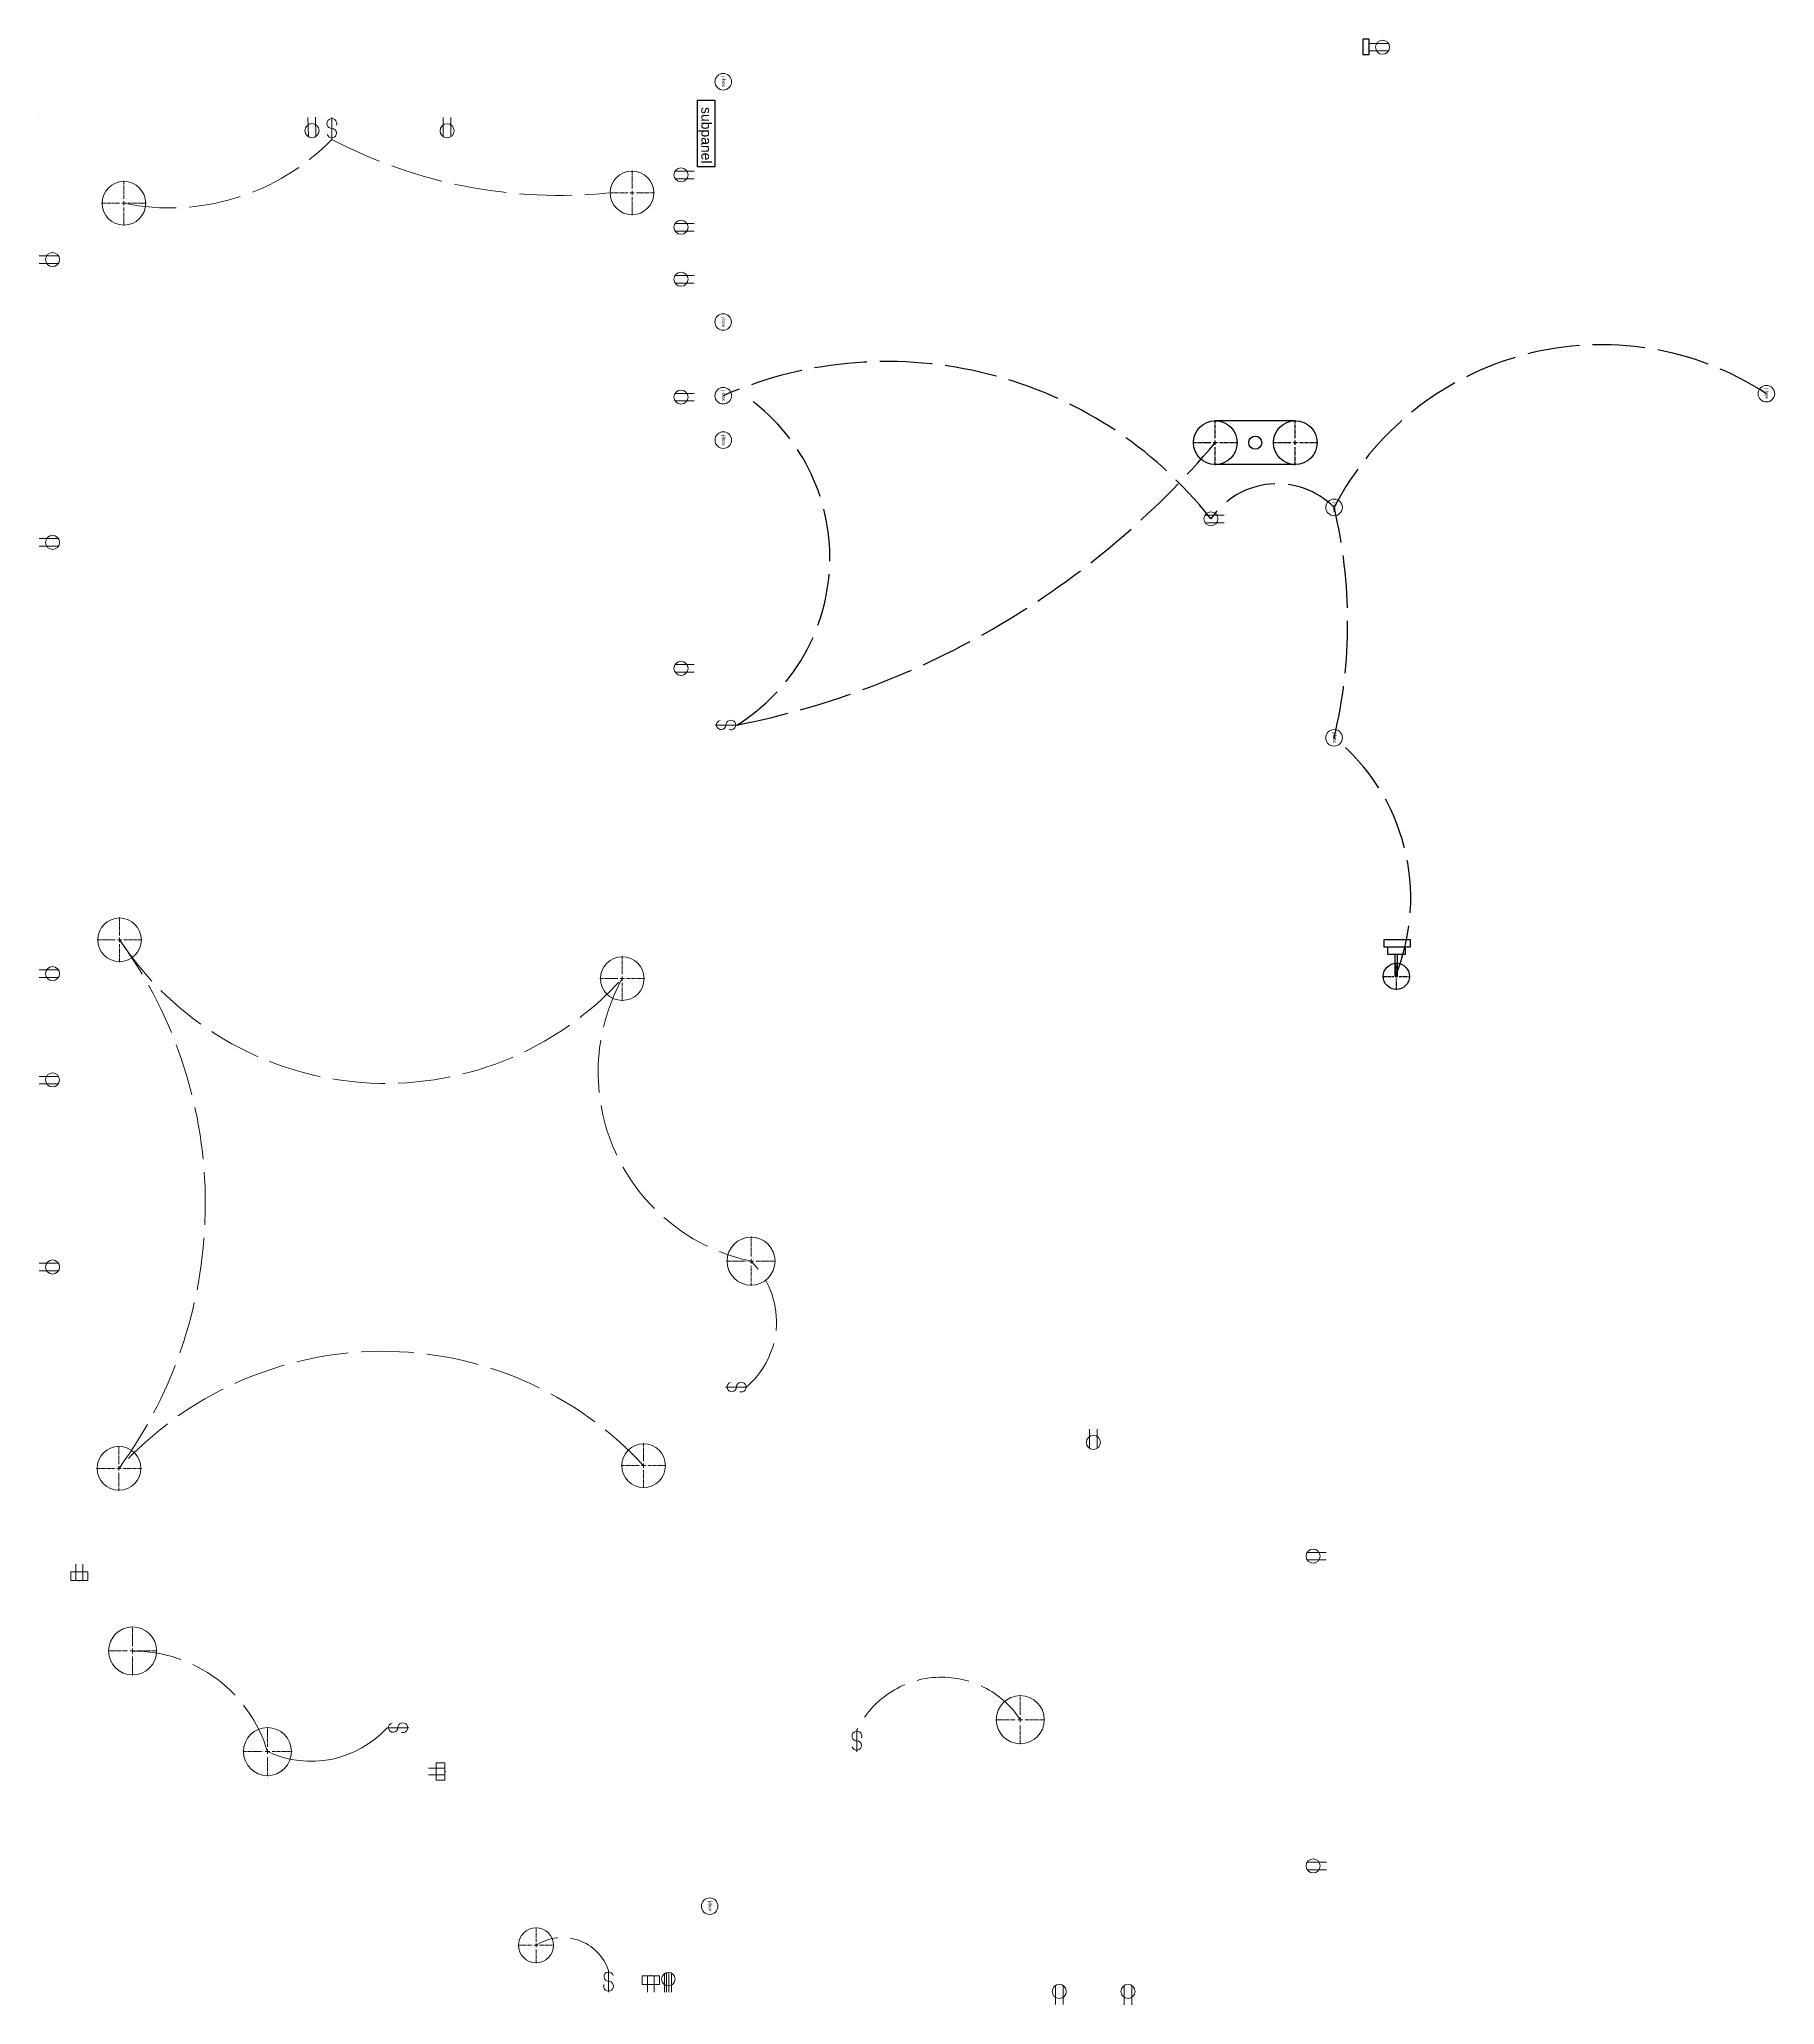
# Model space of a CAD drawing. Header units: inches. Extents: x 56 to 453, y -496 to -46.
import ezdxf

# ---------------------------------------------------------------- set-up
doc = ezdxf.new("R2010")
doc.units = ezdxf.units.IN
doc.header["$MEASUREMENT"] = 0
doc.linetypes.add('ACAD_ISO02W100', pattern=[15, 12, -3])
doc.linetypes.add('CENTER2', pattern=[1.125, 0.75, -0.125, 0.125, -0.125])
doc.layers.get('0').update_dxf_attribs({"color": 1, "lineweight": 9})
doc.layers.add('E101-Electrical-1st-floor', color=7, linetype='Continuous', lineweight=9)
doc.styles.add('Reg', font='Arial.ttf', dxfattribs={"height": 3})

# ---------------------------------------------------------------- blocks, each defined once
blk = doc.blocks.new('id-88-spst-switch')
at = {"layer": 'E101-Electrical-1st-floor'}
blk.add_line((5, 0), (0, 0), dxfattribs=at)
for points in [[(1.75, 1.06, 3.139408), (2.5, 0, 3.139408)], [(2.5, 0, -2.004555), (3.85, -1.06)]]:
    blk.add_lwpolyline(points, format="xyb", dxfattribs=at)
blk = doc.blocks.new('duplex')
at = {"layer": 'E101-Electrical-1st-floor'}
for p, q in [((76.88, -194.09), (81.26, -194.09)), ((76.88, -195.83), (81.27, -195.83))]:
    blk.add_line(p, q, dxfattribs=at)
blk.add_circle((79.91, -194.97), 1.61, dxfattribs=at)
blk = doc.blocks.new('*U18')
at = {"layer": 'E101-Electrical-1st-floor', "color": 0, "linetype": 'CENTER2', "transparency": 16777216}
for p, q in [((0, 1), (0, 5.12)), ((-5.12, 0), (-1, 0)), ((1, 0), (5.12, 0)), ((0, -5.12), (0, -1))]:
    blk.add_line(p, q, dxfattribs=at)
at = {"layer": 'E101-Electrical-1st-floor', "color": 0, "linetype": 'Continuous', "transparency": 16777216}
for p, q in [((-0.5, 0), (0.5, 0)), ((0, -0.5), (0, 0.5))]:
    blk.add_line(p, q, dxfattribs=at)
blk = doc.blocks.new('1025lm')
at = {"layer": 'E101-Electrical-1st-floor'}
blk.add_circle((5.12, 0), 5, dxfattribs=at)
at = {"layer": 'E101-Electrical-1st-floor', "linetype": 'CENTER2'}
blk.add_blockref('*U18', (5.12, 0), dxfattribs=at)
blk = doc.blocks.new('duplex-101')
at = {"layer": 'E101-Electrical-1st-floor'}
for p, q in [((0, 0), (4.38, 0)), ((0, -1.73), (4.39, -1.73))]:
    blk.add_line(p, q, dxfattribs=at)
blk.add_circle((3.02, -0.81), 1.61, dxfattribs=at)
blk = doc.blocks.new('*U6')
at = {"layer": 'E101-Electrical-1st-floor', "color": 0, "linetype": 'CENTER2', "transparency": 16777216}
for p, q in [((0, 1), (0, 5.12)), ((-5.12, 0), (-1, 0)), ((1, 0), (5.12, 0)), ((0, -5.12), (0, -1))]:
    blk.add_line(p, q, dxfattribs=at)
at = {"layer": 'E101-Electrical-1st-floor', "color": 0, "linetype": 'Continuous', "transparency": 16777216}
for p, q in [((-0.5, 0), (0.5, 0)), ((0, -0.5), (0, 0.5))]:
    blk.add_line(p, q, dxfattribs=at)
blk = doc.blocks.new('*U7')
at = {"layer": 'E101-Electrical-1st-floor', "color": 0, "linetype": 'CENTER2', "transparency": 16777216}
for p, q in [((0, 1), (0, 5.12)), ((-5.12, 0), (-1, 0)), ((1, 0), (5.12, 0)), ((0, -5.12), (0, -1))]:
    blk.add_line(p, q, dxfattribs=at)
at = {"layer": 'E101-Electrical-1st-floor', "color": 0, "linetype": 'Continuous', "transparency": 16777216}
for p, q in [((-0.5, 0), (0.5, 0)), ((0, -0.5), (0, 0.5))]:
    blk.add_line(p, q, dxfattribs=at)
blk = doc.blocks.new('*U8')
at = {"layer": 'E101-Electrical-1st-floor', "color": 0, "linetype": 'CENTER2', "transparency": 16777216}
for p, q in [((0, 1), (0, 5.12)), ((-5.12, 0), (-1, 0)), ((1, 0), (5.12, 0)), ((0, -5.12), (0, -1))]:
    blk.add_line(p, q, dxfattribs=at)
at = {"layer": 'E101-Electrical-1st-floor', "color": 0, "linetype": 'Continuous', "transparency": 16777216}
for p, q in [((-0.5, 0), (0.5, 0)), ((0, -0.5), (0, 0.5))]:
    blk.add_line(p, q, dxfattribs=at)
blk = doc.blocks.new('*U9')
at = {"layer": 'E101-Electrical-1st-floor', "color": 0, "linetype": 'CENTER2', "transparency": 16777216}
for p, q in [((0, 1), (0, 5.12)), ((-5.12, 0), (-1, 0)), ((1, 0), (5.12, 0)), ((0, -5.12), (0, -1))]:
    blk.add_line(p, q, dxfattribs=at)
at = {"layer": 'E101-Electrical-1st-floor', "color": 0, "linetype": 'Continuous', "transparency": 16777216}
for p, q in [((-0.5, 0), (0.5, 0)), ((0, -0.5), (0, 0.5))]:
    blk.add_line(p, q, dxfattribs=at)
blk = doc.blocks.new('*U10')
at = {"layer": 'E101-Electrical-1st-floor', "color": 0, "linetype": 'CENTER2', "transparency": 16777216}
for p, q in [((0, 1), (0, 5.12)), ((-5.12, 0), (-1, 0)), ((1, 0), (5.12, 0)), ((0, -5.12), (0, -1))]:
    blk.add_line(p, q, dxfattribs=at)
at = {"layer": 'E101-Electrical-1st-floor', "color": 0, "linetype": 'Continuous', "transparency": 16777216}
for p, q in [((-0.5, 0), (0.5, 0)), ((0, -0.5), (0, 0.5))]:
    blk.add_line(p, q, dxfattribs=at)
blk = doc.blocks.new('*U11')
at = {"layer": 'E101-Electrical-1st-floor', "color": 0, "linetype": 'CENTER2', "transparency": 16777216}
for p, q in [((0, 1.1), (0, 5.62)), ((-5.62, 0), (-1.1, 0)), ((1.1, 0), (5.62, 0)), ((0, -5.62), (0, -1.1))]:
    blk.add_line(p, q, dxfattribs=at)
at = {"layer": 'E101-Electrical-1st-floor', "color": 0, "linetype": 'Continuous', "transparency": 16777216}
for p, q in [((-0.55, 0), (0.55, 0)), ((0, -0.55), (0, 0.55))]:
    blk.add_line(p, q, dxfattribs=at)
blk = doc.blocks.new('one-gfci-duplex')
at = {"layer": 'E101-Electrical-1st-floor'}
for p, q in [((0, 0), (0.21, 0)), ((0.21, 1.95), (2.15, 1.95)), ((0.21, -1.97), (0.21, 1.95)), ((0.21, 1.95), (2.15, 1.95)), ((3.94, 0.78), (0.21, 0.78)), ((0.21, 0.78), (3.94, 0.78)), ((2.15, 1.95), (2.15, -1.97)), ((3.94, -0.79), (0.21, -0.79)), ((2.15, -1.97), (0.21, -1.97))]:
    blk.add_line(p, q, dxfattribs=at)
blk = doc.blocks.new('*U13')
at = {"layer": 'E101-Electrical-1st-floor', "color": 0, "linetype": 'CENTER2', "transparency": 16777216}
for p, q in [((0, 1.1), (0, 5.62)), ((-5.62, 0), (-1.1, 0)), ((1.1, 0), (5.62, 0)), ((0, -5.62), (0, -1.1))]:
    blk.add_line(p, q, dxfattribs=at)
at = {"layer": 'E101-Electrical-1st-floor', "color": 0, "linetype": 'Continuous', "transparency": 16777216}
for p, q in [((-0.55, 0), (0.55, 0)), ((0, -0.55), (0, 0.55))]:
    blk.add_line(p, q, dxfattribs=at)
blk = doc.blocks.new('*U14')
at = {"layer": 'E101-Electrical-1st-floor', "color": 0, "linetype": 'CENTER2', "transparency": 16777216}
for p, q in [((0, 1.1), (0, 5.62)), ((-5.62, 0), (-1.1, 0)), ((1.1, 0), (5.62, 0)), ((0, -5.62), (0, -1.1))]:
    blk.add_line(p, q, dxfattribs=at)
at = {"layer": 'E101-Electrical-1st-floor', "color": 0, "linetype": 'Continuous', "transparency": 16777216}
for p, q in [((-0.55, 0), (0.55, 0)), ((0, -0.55), (0, 0.55))]:
    blk.add_line(p, q, dxfattribs=at)
blk = doc.blocks.new('240v-duplex')
at = {"layer": 'E101-Electrical-1st-floor'}
for p, q in [((1.38, 6.59), (1.38, 0)), ((0, 6.22), (0, 0)), ((0.62, 6.51), (0.62, 0)), ((2.25, 6.36), (2.25, 0))]:
    blk.add_line(p, q, dxfattribs=at)
blk.add_circle((1.25, 4.35), 2.25, dxfattribs=at)
blk = doc.blocks.new('*U16')
at = {"layer": 'E101-Electrical-1st-floor', "color": 0, "linetype": 'CENTER2', "transparency": 16777216}
for p, q in [((-4.12, 0), (-0.8, 0)), ((0, 0.8), (0, 4.12)), ((0.8, 0), (4.12, 0)), ((0, -4.12), (0, -0.8))]:
    blk.add_line(p, q, dxfattribs=at)
at = {"layer": 'E101-Electrical-1st-floor', "color": 0, "linetype": 'Continuous', "transparency": 16777216}
for p, q in [((-0.4, 0), (0.4, 0)), ((0, -0.4), (0, 0.4))]:
    blk.add_line(p, q, dxfattribs=at)
blk = doc.blocks.new('*U17')
at = {"layer": 'E101-Electrical-1st-floor', "color": 0, "linetype": 'CENTER2', "transparency": 16777216}
for p, q in [((0, 1.1), (0, 5.62)), ((-5.62, 0), (-1.1, 0)), ((1.1, 0), (5.62, 0)), ((0, -5.62), (0, -1.1))]:
    blk.add_line(p, q, dxfattribs=at)
at = {"layer": 'E101-Electrical-1st-floor', "color": 0, "linetype": 'Continuous', "transparency": 16777216}
for p, q in [((-0.55, 0), (0.55, 0)), ((0, -0.55), (0, 0.55))]:
    blk.add_line(p, q, dxfattribs=at)
blk = doc.blocks.new('duplex-may9')
at = {"layer": 'E101-Electrical-1st-floor'}
for p, q in [((-3.03, 0.87), (1.35, 0.87)), ((-3.03, -0.86), (1.36, -0.86))]:
    blk.add_line(p, q, dxfattribs=at)
blk.add_circle((0, 0), 1.61, dxfattribs=at)
blk = doc.blocks.new('j-box')
at = {"layer": 'E101-Electrical-1st-floor'}
blk.add_circle((0, 0), 1.9, dxfattribs=at)
at = {"layer": 'E101-Electrical-1st-floor', "style": 'Reg'}
blk.add_text('j-box', height=0.798, rotation=270, dxfattribs=at).set_placement((-0.27, 1.23))
blk = doc.blocks.new('*U20')
at = {"color": 0, "linetype": 'CENTER2', "lineweight": 30, "transparency": 16777216}
for p, q in [((0, 1), (0, 5.12)), ((-5.12, 0), (-1, 0)), ((1, 0), (5.12, 0)), ((0, -5.12), (0, -1))]:
    blk.add_line(p, q, dxfattribs=at)
at = {"color": 0, "linetype": 'Continuous', "lineweight": 30, "transparency": 16777216}
for p, q in [((-0.5, 0), (0.5, 0)), ((0, -0.5), (0, 0.5))]:
    blk.add_line(p, q, dxfattribs=at)
blk = doc.blocks.new('*U21')
at = {"color": 0, "linetype": 'CENTER2', "lineweight": 30, "transparency": 16777216}
for p, q in [((0, 1), (0, 5.12)), ((-5.12, 0), (-1, 0)), ((1, 0), (5.12, 0)), ((0, -5.12), (0, -1))]:
    blk.add_line(p, q, dxfattribs=at)
at = {"color": 0, "linetype": 'Continuous', "lineweight": 30, "transparency": 16777216}
for p, q in [((-0.5, 0), (0.5, 0)), ((0, -0.5), (0, 0.5))]:
    blk.add_line(p, q, dxfattribs=at)
blk = doc.blocks.new('chamberlain-w-video')
at = {"lineweight": 30}
for p, q in [((9.15625, 5), (-9.15625, 5)), ((9.15625, -5), (-9.15625, -5))]:
    blk.add_line(p, q, dxfattribs=at)
for centre, radius in [((-9.15625, 0), 5), ((9.15625, 0), 5), ((0, 0), 1.5)]:
    blk.add_circle(centre, radius, dxfattribs=at)
at = {"linetype": 'CENTER2', "lineweight": 30}
for name, p in [('*U21', (-9.15625, 0)), ('*U20', (9.15625, 0))]:
    blk.add_blockref(name, p, dxfattribs=at)
blk = doc.blocks.new('*U23')
at = {"color": 0, "linetype": 'CENTER2', "lineweight": 30, "transparency": 16777216}
for p, q in [((-3.12, 0), (-0.6, 0)), ((0, 0.6), (0, 3.12)), ((0.6, 0), (3.12, 0)), ((0, -3.12), (0, -0.6))]:
    blk.add_line(p, q, dxfattribs=at)
at = {"color": 0, "linetype": 'Continuous', "lineweight": 30, "transparency": 16777216}
for p, q in [((-0.3, 0), (0.3, 0)), ((0, -0.3), (0, 0.3))]:
    blk.add_line(p, q, dxfattribs=at)
blk = doc.blocks.new('front-porch-light')
at = {"lineweight": 30}
blk.add_circle((549.03, -240.89), 3, dxfattribs=at)
at = {"linetype": 'CENTER2', "lineweight": 30}
blk.add_blockref('*U23', (549.03, -240.89), dxfattribs=at)

msp = doc.modelspace()

# ---------------------------------------------------------------- linework, layer by layer
at = {"layer": 'E101-Electrical-1st-floor'}
for p, q in [((360.62, -47.11), (365.01, -47.11)), ((360.62, -48.84), (365.02, -48.84)), ((56.04, -64.08), (56.04, -64.08))]:
    msp.add_line(p, q, dxfattribs=at)
at = {"layer": 'E101-Electrical-1st-floor', "lineweight": 30}
for p, q in [((366.57, -260.69), (366.57, -255.61)), ((367.07, -260.69), (367.07, -255.61))]:
    msp.add_line(p, q, dxfattribs=at)
for points in [[(359.12, -46.17), (359.12, -49.67), (360.62, -49.67), (360.62, -46.17)], [(206.76, -60.12), (210.77, -60.09), (210.76, -75.33), (206.76, -75.37)], [(363.99, -253.99), (363.99, -252.24), (369.99, -252.24), (369.99, -253.99)], [(364.76, -253.99), (364.76, -255.61), (368.88, -255.61), (368.88, -253.99)]]:
    msp.add_lwpolyline(points, close=True, dxfattribs=at)
at = {"layer": 'E101-Electrical-1st-floor'}
for centre, radius in [((363.66, -47.99), 1.61), ((74.41, -252.33), 5), ((189.54, -261.2), 5), ((219.03, -325.89), 5.5), ((74.29, -373.33), 5), ((194.42, -372.7), 5), ((77.41, -415.13), 5.5), ((280.69, -430.86), 5.5), ((108.29, -438.16), 5.5), ((169.79, -482.51), 4)]:
    msp.add_circle(centre, radius, dxfattribs=at)
at = {"layer": 'E101-Electrical-1st-floor', "linetype": 'ACAD_ISO02W100'}
for centre, radius, start, end in [((85.87, -32.89), 51.88, 258.3751, 315.7669), ((175.16, 30.46), 112.36, 242.3645, 275.7658), ((-8.67, -312.75), 102.73, 323.8623, 36.0245), ((135.41, -212.18), 73.02, 213.3502, 317.8333), ((228.26, -282.62), 44.25, 151.0533, 257.9607), ((205.35, -339.8), 19.51, 310.0984, 45.4926), ((134.64, -427.83), 81.31, 42.681, 137.9152), ((77.41, -447.35), 32.21, 16.5718, 90), ((262.67, -442.7), 21.57, 33.3144, 153.9522), ((175.83, -491.96), 11.22, 19.2688, 122.5738)]:
    msp.add_arc(centre, radius, start, end, dxfattribs=at)
at = {"layer": 'E101-Electrical-1st-floor', "linetype": 'ACAD_ISO02W100', "lineweight": 30}
for centre, radius, start, end in [((413.84, -185.1), 69.02, 56.8715, 152.5925), ((250.26, -214.14), 94.2, 38.1489, 113.5186), ((191.96, -164.85), 45.12, 301.8659, 55.2709), ((178.33, -14.56), 192.29, 281.2315, 319.8633), ((339.54, -166.33), 18.41, 44.9666, 145.6621), ((241.9, -179.7), 113.76, 346.5936, 13.4064), ((323, -242.76), 47.11, 337.6358, 51.1416)]:
    msp.add_arc(centre, radius, start, end, dxfattribs=at)
at = {"layer": 'E101-Electrical-1st-floor'}
msp.add_arc((118.29, -416.96), 23.44, 244.7497, 317.842, dxfattribs=at)

# ---------------------------------------------------------------- block references
for name, p in [('j-box', (212.67, -55.89)), ('1025lm', (186.66, -81.33)), ('1025lm', (70.29, -83.7)), ('duplex', (-20.84, 98.37)), ('j-box', (212.64, -110.89)), ('j-box', (212.67, -127.76)), ('j-box', (451.56, -127.3)), ('j-box', (212.68, -137.93)), ('j-box', (352.56, -153.33)), ('duplex', (-20.84, 33.62)), ('j-box', (352.56, -206.08)), ('duplex', (-20.84, -65.11)), ('duplex-101', (56.04, -283.6)), ('duplex', (-20.84, -132.26)), ('j-box', (209.56, -473.55))]:
    msp.add_blockref(name, p, dxfattribs=at)
for name, p, rotation in [('duplex', (311.17, 18.19), 271.5835362103205), ('id-88-spst-switch', (123.04, -64.08), 270), ('duplex', (344.39, 12.8), 270), ('duplex', (282.9, -272.17), 179.9999999999999), ('duplex', (282.9, -284.17), 179.9999999999999), ('duplex', (282.9, -296.06), 179.9999999999999), ('duplex', (282.9, -323.06), 179.9999999999999), ('duplex', (404.25, -350.92), 179.9999999999999), ('duplex', (282.9, -385.15), 179.9999999999999), ('id-88-spst-switch', (215.78, -203.15), 180), ('id-88-spst-switch', (218.18, -354.72), 180), ('duplex-may9', (297.43, -367.39), 270), ('one-gfci-duplex', (65.19, -399.17), 90.00000000000001), ('duplex-may9', (347.74, -393.42), 180), ('id-88-spst-switch', (140.66, -432.69), 180), ('id-88-spst-switch', (243.28, -433.23), 270), ('one-gfci-duplex', (149.1, -442.73), 180), ('duplex', (427.66, -659.31), 179.9999999999992), ('id-88-spst-switch', (186.41, -493.26), 90.00000000000001), ('one-gfci-duplex', (196.09, -489.32), 270), ('duplex', (94.65, -572.98), 89.99999999999928), ('duplex', (110.39, -572.99), 90.00000000000001)]:
    msp.add_blockref(name, p, dxfattribs=dict(at, rotation=rotation))
at = {"layer": 'E101-Electrical-1st-floor', "lineweight": 30}
for name, p in [('chamberlain-w-video', (334.5, -138.51)), ('front-porch-light', (-182.21, -19.8))]:
    msp.add_blockref(name, p, dxfattribs=at)
at = {"layer": 'E101-Electrical-1st-floor', "linetype": 'CENTER2'}
for name, p in [('*U6', (74.41, -252.33)), ('*U7', (74.41, -252.33)), ('*U8', (189.54, -261.2)), ('*U11', (219.03, -325.89)), ('*U10', (74.29, -373.33)), ('*U9', (194.42, -372.7)), ('*U14', (77.41, -415.13)), ('*U17', (280.69, -430.86)), ('*U13', (108.29, -438.16)), ('*U16', (169.79, -482.51))]:
    msp.add_blockref(name, p, dxfattribs=at)
at = {"layer": 'E101-Electrical-1st-floor', "xscale": 0.6898887685141372, "yscale": 0.6898887685141372, "zscale": 0.6898887685141372}
msp.add_blockref('240v-duplex', (199.24, -493.26), dxfattribs=at)

# ---------------------------------------------------------------- texts
at = {"layer": 'E101-Electrical-1st-floor', "lineweight": 30, "style": 'Reg'}
msp.add_text('subpanel', height=2.278, rotation=270, dxfattribs=at).set_placement((207.66, -61.68))

doc.saveas('drawing.dxf')
